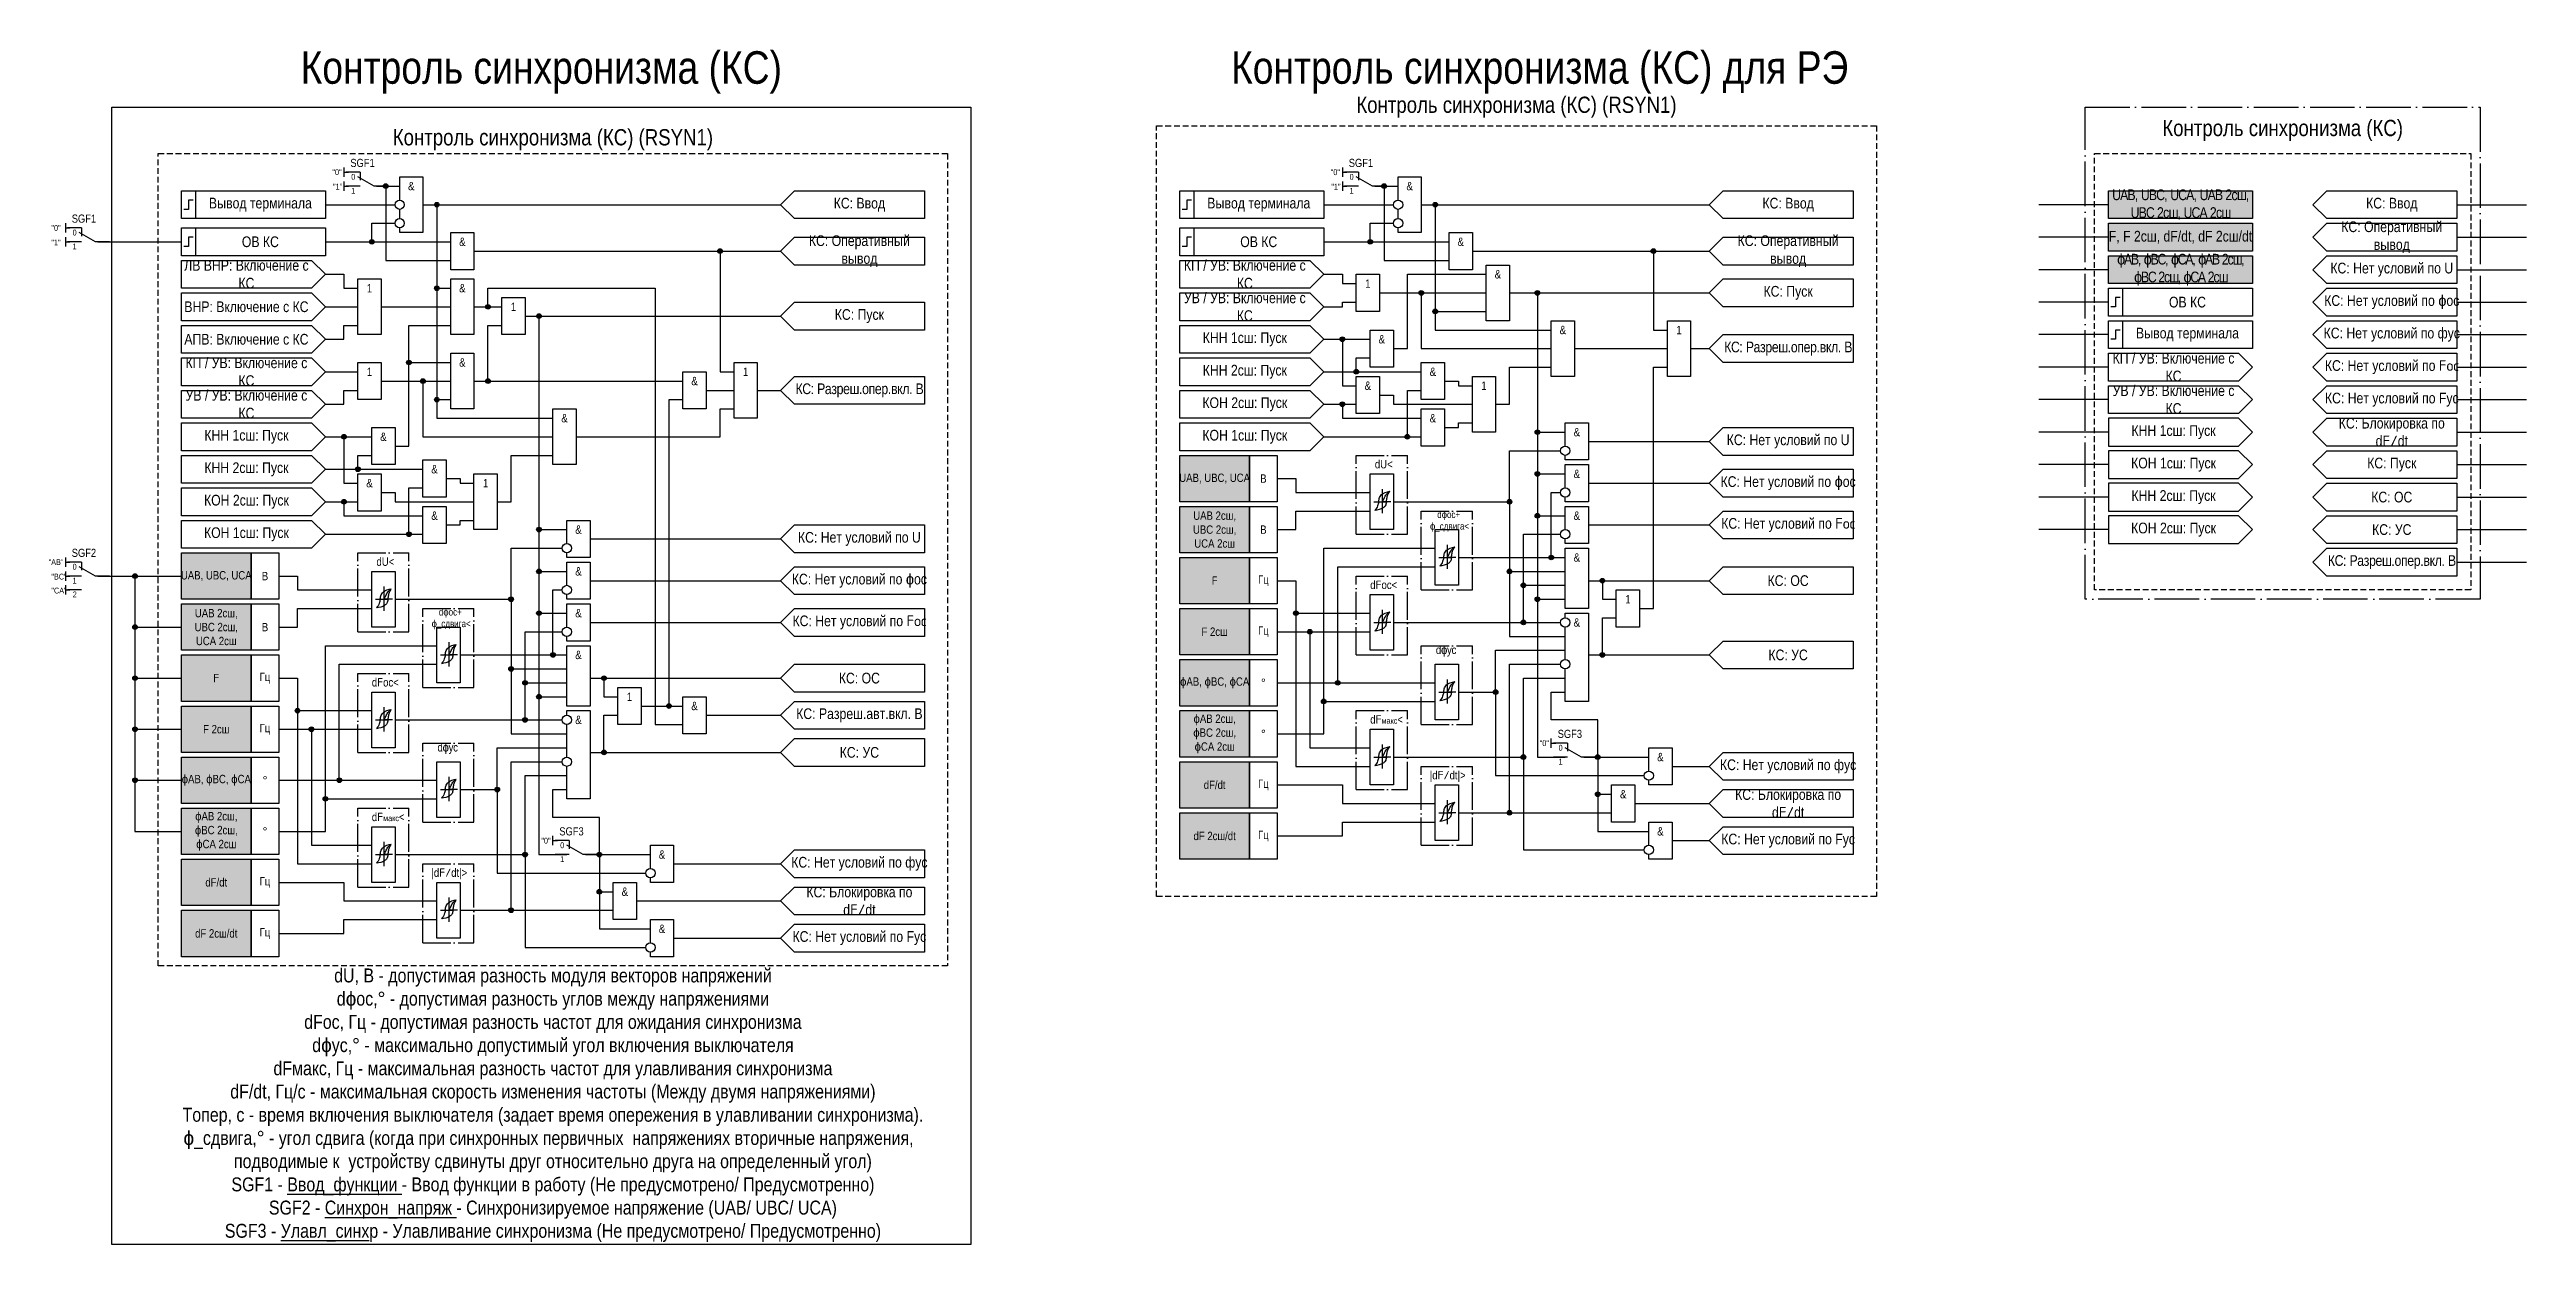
# Model space of a CAD drawing. Header units: millimetres. Extents: x -13 to 520, y 0 to 257.
import ezdxf
from ezdxf.enums import TextEntityAlignment as Align

# ---------------------------------------------------------------- set-up
doc = ezdxf.new("R2010")
doc.units = ezdxf.units.MM
doc.linetypes.add('ACAD_ISO04W100', pattern=[30, 24, -3, 0, -3])
doc.linetypes.add('штриховая2', pattern=[0.375, 0.25, -0.125])
doc.layers.add('TEXT', color=7, linetype='Continuous', lineweight=25)
doc.layers.add('Основная', color=7, linetype='Continuous')
doc.styles.add('1.8_Gost_RD', font='ARIALN.TTF', dxfattribs={"height": 1.8})
doc.styles.add('2.5_Gost_RD', font='ARIALN.TTF', dxfattribs={"height": 2.5})
doc.styles.add('3.5_Gost_RD', font='ARIALN.TTF', dxfattribs={"height": 3.5})
doc.styles.add('Вывод', font='ARIALN.TTF', dxfattribs={"height": 2.5})
doc.styles.add('Компонент', font='ARIALN.TTF', dxfattribs={"height": 3.5})

msp = doc.modelspace()

# ---------------------------------------------------------------- texts
at = {"ltscale": 100, "attachment_point": 5}
for s, insert, char_height, width, style in [('{\\C3;Контроль синхронизма (КС)}', (92.5, 252.5), 7, 185, '3.5_Gost_RD'), ('{\\C3;Контроль синхронизма (КС) для РЭ}', (307.5, 252.5), 7, 185, '3.5_Gost_RD'), ('&', (64.5, 228), 1.8, 5, '2.5_Gost_RD'), ('&', (279.5, 228), 1.8, 5, '2.5_Gost_RD'), ('&', (75.5, 216), 1.8, 5, '2.5_Gost_RD'), ('&', (290.5, 216), 1.8, 5, '2.5_Gost_RD'), ('&', (298.5, 209), 1.8, 5, '2.5_Gost_RD'), ('1', (55.5, 206), 1.8, 5, '2.5_Gost_RD'), ('&', (75.5, 206), 1.8, 5, '2.5_Gost_RD'), ('1', (86.5, 202), 1.8, 5, '2.5_Gost_RD'), ('1', (270.5, 207), 1.8, 5, '2.5_Gost_RD'), ('&', (312.5, 197), 1.8, 5, '2.5_Gost_RD'), ('1', (337.5, 197), 1.8, 5, '2.5_Gost_RD'), ('&', (273.5, 195), 1.8, 5, '2.5_Gost_RD'), ('1', (55.5, 188), 1.8, 5, '2.5_Gost_RD'), ('&', (75.5, 190), 1.8, 5, '2.5_Gost_RD'), ('&', (125.5, 186), 1.8, 5, '2.5_Gost_RD'), ('1', (136.5, 188), 1.8, 5, '2.5_Gost_RD'), ('&', (284.5, 188), 1.8, 5, '2.5_Gost_RD'), ('&', (270.5, 185), 1.8, 5, '2.5_Gost_RD'), ('1', (295.5, 185), 1.8, 5, '2.5_Gost_RD'), ('&', (97.5, 178), 1.8, 5, '2.5_Gost_RD'), ('&', (284.5, 178), 1.8, 5, '2.5_Gost_RD'), ('&', (58.5, 174), 1.8, 5, '2.5_Gost_RD'), ('&', (315.5, 175), 1.8, 5, '2.5_Gost_RD'), ('&', (69.5, 167), 1.8, 5, '2.5_Gost_RD'), ('UAB, UBC, UCA', (237.5, 165), 1.8, 15, '1.8_Gost_RD'), ('В', (248, 165), 1.8, 6, '1.8_Gost_RD'), ('&', (315.5, 166), 1.8, 5, '2.5_Gost_RD'), ('&', (55.5, 164), 1.8, 5, '2.5_Gost_RD'), ('1', (80.5, 164), 1.8, 5, '2.5_Gost_RD'), ('&', (69.5, 157), 1.8, 5, '2.5_Gost_RD'), ('&', (100.5, 154), 1.8, 5, '2.5_Gost_RD'), ('UAB 2сш, \\PUBC 2сш, \\PUCA 2сш', (237.5, 154), 1.8, 15, '1.8_Gost_RD'), ('В', (248, 154), 1.8, 6, '1.8_Gost_RD'), ('&', (315.5, 157), 1.8, 5, '2.5_Gost_RD'), ('UAB, UBC, UCA', (22.5, 144), 1.8, 15, '1.8_Gost_RD'), ('В', (33, 144), 1.8, 6, '1.8_Gost_RD'), ('&', (100.5, 145), 1.8, 5, '2.5_Gost_RD'), ('Гц', (248, 143), 1.8, 6, '1.8_Gost_RD'), ('&', (315.5, 148), 1.8, 5, '2.5_Gost_RD'), ('{\\fISOCPEUR|b0|i0|c204|p34;F}', (237.5, 143), 1.8, 15, '1.8_Gost_RD'), ('1', (326.5, 139), 1.8, 5, '2.5_Gost_RD'), ('UAB 2сш, \\PUBC 2сш, \\PUCA 2сш', (22.5, 133), 1.8, 15, '1.8_Gost_RD'), ('В', (33, 133), 1.8, 6, '1.8_Gost_RD'), ('&', (100.5, 136), 1.8, 5, '2.5_Gost_RD'), ('&', (315.5, 134), 1.8, 5, '2.5_Gost_RD'), ('F 2сш', (237.5, 132), 1.8, 15, '1.8_Gost_RD'), ('Гц', (248, 132), 1.8, 6, '1.8_Gost_RD'), ('{\\fISOCPEUR|b0|i0|c204|p34;F}', (22.5, 122), 1.8, 15, '1.8_Gost_RD'), ('Гц', (33, 122), 1.8, 6, '1.8_Gost_RD'), ('&', (100.5, 127), 1.8, 5, '2.5_Gost_RD'), ('1', (111.5, 118), 1.8, 5, '2.5_Gost_RD'), ('{\\fISOCPEUR|b0|i0|c204|p34;ɸ}AB, {\\fISOCPEUR|b0|i0|c204|p34;ɸ}BC, {\\fISOCPEUR|b0|i0|c204|p34;ɸ}CA', (237.5, 121), 1.8, 15, '1.8_Gost_RD'), ('%%D', (248, 121), 1.8, 6, '1.8_Gost_RD'), ('Гц', (33, 111), 1.8, 6, '1.8_Gost_RD'), ('&', (100.5, 113), 1.8, 5, '2.5_Gost_RD'), ('&', (125.5, 116), 1.8, 5, '2.5_Gost_RD'), ('{\\fISOCPEUR|b0|i0|c204|p34;ɸ}AB 2сш, \\P{\\fISOCPEUR|b0|i0|c204|p34;ɸ}BC 2сш, \\P{\\fISOCPEUR|b0|i0|c204|p34;ɸ}CA 2сш', (237.5, 110), 1.8, 15, '1.8_Gost_RD'), ('F 2сш', (22.5, 111), 1.8, 15, '1.8_Gost_RD'), ('%%D', (248, 110), 1.8, 6, '1.8_Gost_RD'), ('&', (333.5, 105), 1.8, 5, '2.5_Gost_RD'), ('{\\fISOCPEUR|b0|i0|c204|p34;ɸ}AB, {\\fISOCPEUR|b0|i0|c204|p34;ɸ}BC, {\\fISOCPEUR|b0|i0|c204|p34;ɸ}CA', (22.5, 100), 1.8, 15, '1.8_Gost_RD'), ('%%D', (33, 100), 1.8, 6, '1.8_Gost_RD'), ('dF/dt', (237.5, 99), 1.8, 15, '1.8_Gost_RD'), ('Гц', (248, 99), 1.8, 6, '1.8_Gost_RD'), ('&', (325.5, 97), 1.8, 5, '2.5_Gost_RD'), ('{\\fISOCPEUR|b0|i0|c204|p34;ɸ}AB 2сш, \\P{\\fISOCPEUR|b0|i0|c204|p34;ɸ}BC 2сш, \\P{\\fISOCPEUR|b0|i0|c204|p34;ɸ}CA 2сш', (22.5, 89), 1.8, 15, '1.8_Gost_RD'), ('%%D', (33, 89), 1.8, 6, '1.8_Gost_RD'), ('dF 2сш/dt', (237.5, 88), 1.8, 15, '1.8_Gost_RD'), ('Гц', (248, 88), 1.8, 6, '1.8_Gost_RD'), ('&', (333.5, 89), 1.8, 5, '2.5_Gost_RD'), ('&', (118.5, 84), 1.8, 5, '2.5_Gost_RD'), ('dF/dt', (22.5, 78), 1.8, 15, '1.8_Gost_RD'), ('Гц', (33, 78), 1.8, 6, '1.8_Gost_RD'), ('&', (110.5, 76), 1.8, 5, '2.5_Gost_RD'), ('dF 2сш/dt', (22.5, 67), 1.8, 15, '1.8_Gost_RD'), ('Гц', (33, 67), 1.8, 6, '1.8_Gost_RD'), ('&', (118.5, 68), 1.8, 5, '2.5_Gost_RD')]:
    msp.add_mtext(s, dxfattribs=dict(at, insert=insert, char_height=char_height, width=width, style=style))
at = {"color": 30, "ltscale": 100, "attachment_point": 5, "style": '3.5_Gost_RD'}
for s, insert, char_height, width in [('Контроль синхронизма (КС) (RSYN1)', (302.5, 245), 3.5, 155), ('Контроль синхронизма (КС) (RSYN1)', (95, 238), 3.5, 170), ('Контроль синхронизма (КС)', (467.5, 240), 3.5, 85), ('dU, В - допустимая разность модуля векторов напряжений \\Pd{\\fArial|b0|i0|c204|p34;ɸ}ос,° - допустимая разность углов между напряжениями\\PdFос, Гц - допустимая разность частот для ожидания синхронизма\\Pd{\\fArial|b0|i0|c204|p34;ɸ}ус,° - максимально допустимый угол включения выключателя\\PdFмакс, Гц - максимальная разность частот для улавливания синхронизма\\PdF/dt, Гц/с - максимальная скорость изменения частоты {\\C3;(Между двумя напряжениями) }\\PTопер, с - время включения выключателя (задает время опережения в улавливании синхронизма).\\P{\\fArial|b0|i0|c204|p34;ɸ}_сдвига,° - угол сдвига (когда при синхронных первичных ^Iнапряжениях вторичные напряжения, ^I^Iподводимые к ^Iустройству сдвинуты друг относительно друга на определенный угол) \\PSGF1 - {\\LВвод_функции} - Ввод функции в работу (Не предусмотрено/ Предусмотренно)\\PSGF2 - {\\LСинхрон_напряж} - Синхронизируемое напряжение (UAB/ UBC/ UCA)\\PSGF3 - {\\LУлавл_синх}р - Улавливание синхронизма (Не предусмотрено/ Предусмотренно)', (95, 30), 3, 170)]:
    msp.add_mtext(s, dxfattribs=dict(at, insert=insert, char_height=char_height, width=width))
at = {"ltscale": 100, "attachment_point": 1}
for s, width, heights, insert, char_height, style in [('"1"', 2, [0], (47.63, 228.5), 1.25, '3.5_Gost_RD'), ('"1"', 2, [0], (262.63, 228.5), 1.25, '3.5_Gost_RD'), ('dU<', 4, [0], (272, 169), 1.8, '1.8_Gost_RD'), ('\\A1;\\pi-0.56054;d{\\fISOCPEUR|b0|i0|c204|p34;ɸ}ос+\\P\\pi-2.13114;{\\fArial|b0|i0|c204|p34;ɸ}_сдвига<', 4, [0], (286, 158), 1.5, '1.8_Gost_RD'), ('d{\\fISOCPEUR|b0|i0|c204|p34;F}ос<', 4, [0], (271, 143), 1.8, '1.8_Gost_RD'), ('\\A1;\\pi-0.35895;{\\T0.95;d\\fISOCPEUR|b0|i0|c204|p34;ɸ\\fArial Narrow|b0|i0|c204|p34;ус\\H1.25x; }', 4, [4], (285.5, 129), 1.8, '1.8_Gost_RD'), ('\\A1;\\pi-0.35895;{\\T0.95;d\\fISOCPEUR|b0|i0|c204|p34;ɸ\\fArial Narrow|b0|i0|c204|p34;ус\\H1.25x; }', 4, [4], (70.5, 108), 1.8, '1.8_Gost_RD')]:
    msp.add_mtext_dynamic_manual_height_columns(s, width=width, gutter_width=17.5, heights=heights, dxfattribs=dict(at, insert=insert, char_height=char_height, style=style))
at = {"color": 6, "ltscale": 100, "char_height": 1.25, "attachment_point": 1, "style": '3.5_Gost_RD'}
for s, insert in [('"1"', (-13, 216.5)), ('"BC"', (-13, 144.5)), ('"CA"', (-13, 141.5)), ('2', (-8.41, 140.66))]:
    msp.add_mtext_dynamic_manual_height_columns(s, width=2, gutter_width=17.5, heights=[0], dxfattribs=dict(at, insert=insert))
at = {"color": 7, "ltscale": 100, "attachment_point": 1, "style": '1.8_Gost_RD'}
for s, width, insert, char_height in [('dU<', 4, (57, 148), 1.8), ('\\A1;\\pi-0.56054;d{\\fISOCPEUR|b0|i0|c204|p34;ɸ}ос+\\P\\pi-2.13114;{\\fArial|b0|i0|c204|p34;\\C256;ɸ\\fArial Narrow|b0|i0|c204|p34;_сдвига}<', 4, (71, 137), 1.5), ('d{\\fISOCPEUR|b0|i0|c204|p34;F}ос<', 4, (56, 122), 1.8), ('d{\\fISOCPEUR|b0|i0|c204|p34;F\\fArial Narrow|b0|i0|c204|p34;\\H0.69444x;макс}<', 4, (271, 114), 1.8), ('\\pi1.8224;|d{\\fISOCPEUR|b0|i0|c204|p34;F/}dt|>', 11, (282, 102), 1.8), ('d{\\fISOCPEUR|b0|i0|c204|p34;F\\fArial Narrow|b0|i0|c204|p34;\\H0.69444x;макс}<', 4, (56, 93), 1.8), ('\\pi1.8224;|d{\\fISOCPEUR|b0|i0|c204|p34;F/}dt|>', 11, (67, 81), 1.8)]:
    msp.add_mtext_dynamic_manual_height_columns(s, width=width, gutter_width=17.5, heights=[0], dxfattribs=dict(at, insert=insert, char_height=char_height))
at = {"layer": 'TEXT', "color": 0, "ltscale": 100, "char_height": 2.3, "attachment_point": 5, "style": '2.5_Gost_RD'}
for s, insert, width in [('{\\C256;Вывод терминала}', (32, 224), 28), ('{\\C256;Вывод терминала}', (247, 224), 28), ('{\\T0.9;\\C256;UAB, UBC, UCA, UAB 2сш, UBC 2сш, UCA 2сш}', (445.5, 224), 31), ('{\\C256;ОВ КС}', (32, 216), 28), ('{\\C256;ОВ КС}', (247, 216), 28), ('{\\C256;F, F 2сш, dF/dt, dF 2сш/dt}', (445.5, 217), 31), ('{\\fISOCPEUR|b0|i0|c204|p34;\\T0.85;\\C256;ɸ\\fArial Narrow|b0|i0|c204|p34;AB, \\fISOCPEUR|b0|i0|c204|p34;ɸ\\fArial Narrow|b0|i0|c204|p34;BC, \\fISOCPEUR|b0|i0|c204|p34;ɸ\\fArial Narrow|b0|i0|c204|p34;CA, \\fISOCPEUR|b0|i0|c204|p34;ɸ\\fArial Narrow|b0|i0|c204|p34;AB 2сш, \\fISOCPEUR|b0|i0|c204|p34;ɸ\\fArial Narrow|b0|i0|c204|p34;BC 2сш, \\fISOCPEUR|b0|i0|c204|p34;ɸ\\fArial Narrow|b0|i0|c204|p34;CA 2сш}', (445.5, 210), 31), ('{\\C256;ОВ КС}', (447, 203), 28), ('{\\C256;Вывод терминала}', (447, 196), 28)]:
    msp.add_mtext(s, dxfattribs=dict(at, insert=insert, width=width))
at = {"layer": 'TEXT', "ltscale": 100, "char_height": 2.3, "width": 28, "attachment_point": 5, "style": '2.5_Gost_RD'}
for s, insert in [('КС: Ввод', (161, 224)), ('КС: Ввод', (361, 224)), ('КС: Ввод', (491, 224)), ('КС: Оперативный вывод', (491, 217)), ('КС: Оперативный вывод', (161, 214)), ('КС: Оперативный вывод', (361, 214)), ('КП / УВ: Включение с КС', (244, 209)), ('КС: Нет условий по U', (491, 210)), ('УВ / УВ: Включение с КС', (244, 202)), ('КС: Пуск', (361, 205)), ('КС: Нет условий по {\\fISOCPEUR|b0|i0|c204|p34;\\C7;ɸ\\fArial Narrow|b0|i0|c204|p34;ос}', (491, 203)), ('КС: Пуск', (161, 200)), ('КС: Нет условий по {\\C7;фус}', (491, 196)), ('КНН 1сш: Пуск', (244, 195)), ('{\\T0.95;КС: Разреш.опер.вкл. В}', (361, 193)), ('КП / УВ: Включение с КС', (29, 188)), ('КНН 2сш: Пуск', (244, 188)), ('КС: Нет условий по {\\fISOCPEUR|b0|i0|c204|p34;Fос}', (491, 189)), ('УВ / УВ: Включение с КС', (29, 181)), ('{\\T0.95;КС: Разреш.опер.вкл. В}', (161, 184)), ('КОН 2сш: Пуск', (244, 181)), ('КС: Нет условий по Fус', (491, 182)), ('КНН 1сш: Пуск', (444, 175)), ('КС: Блокировка по d{\\fISOCPEUR|b0|i0|c204|p34;F/}dt', (491, 175)), ('КНН 1сш: Пуск', (29, 174)), ('КОН 1сш: Пуск', (244, 174)), ('КС: Нет условий по U', (361, 173)), ('КНН 2сш: Пуск', (29, 167)), ('КС: Нет условий по {\\fISOCPEUR|b0|i0|c204|p34;\\C7;ɸ\\fArial Narrow|b0|i0|c204|p34;ос}', (361, 164)), ('КОН 1сш: Пуск', (444, 168)), ('КС: Пуск', (491, 168)), ('КОН 2сш: Пуск', (29, 160)), ('КНН 2сш: Пуск', (444, 161)), ('КС: ОС', (491, 161)), ('КС: Нет условий по {\\fISOCPEUR|b0|i0|c204|p34;Fос}', (361, 155)), ('КОН 2сш: Пуск', (444, 154)), ('КС: УС', (491, 154)), ('КОН 1сш: Пуск', (29, 153)), ('КС: Нет условий по U', (161, 152)), ('КС: Нет условий по {\\fISOCPEUR|b0|i0|c204|p34;\\C7;ɸ\\fArial Narrow|b0|i0|c204|p34;ос}', (161, 143)), ('КС: ОС', (361, 143)), ('{\\T0.95;КС: Разреш.опер.вкл. В}', (491, 147)), ('КС: Нет условий по {\\fISOCPEUR|b0|i0|c204|p34;Fос}', (161, 134)), ('КС: УС', (361, 127)), ('КС: ОС', (161, 122)), ('КС: УС', (161, 106)), ('КС: Нет условий по {\\C7;фус}', (361, 103)), ('КС: Блокировка по d{\\fISOCPEUR|b0|i0|c204|p34;F/}dt', (361, 95)), ('КС: Нет условий по Fус', (361, 87)), ('КС: Нет условий по {\\C7;фус}', (161, 82)), ('КС: Блокировка по d{\\fISOCPEUR|b0|i0|c204|p34;F/}dt', (161, 74)), ('КС: Нет условий по Fус', (161, 66))]:
    msp.add_mtext(s, dxfattribs=dict(at, insert=insert))
at = {"layer": 'TEXT', "color": 1, "ltscale": 100, "char_height": 2.3, "width": 28, "attachment_point": 5, "style": '2.5_Gost_RD'}
for s, insert in [('ЛВ ВНР: Включение с КС', (29, 209)), ('ВНР: Включение с КС', (29, 202)), ('АПВ: Включение с КС', (29, 195)), ('КС: Разреш.авт.вкл. В', (161, 114))]:
    msp.add_mtext(s, dxfattribs=dict(at, insert=insert))
at = {"layer": 'TEXT', "color": 3, "ltscale": 100, "char_height": 2.3, "width": 28, "attachment_point": 5, "style": '2.5_Gost_RD'}
for s, insert in [('КП / УВ: Включение с КС', (444, 189)), ('УВ / УВ: Включение с КС', (444, 182))]:
    msp.add_mtext(s, dxfattribs=dict(at, insert=insert))

# ---------------------------------------------------------------- blocks, each defined once
blk = doc.blocks.new('*U1052')
at = {"layer": 'Основная', "linetype": 'ACAD_ISO04W100', "ltscale": 0.25}
for p, q in [((0, 0), (11, 0)), ((0, -17), (0, 0)), ((11, -17), (11, 0)), ((0, -17), (11, -17))]:
    blk.add_line(p, q, dxfattribs=at)
at = {"layer": 'Основная', "style": 'Компонент'}
blk.add_attdef('ОУ', text='', height=3.5, dxfattribs=at).set_placement((11, 0), align=Align.MIDDLE_CENTER)
blk = doc.blocks.new('*U1053')
at = {"layer": 'Основная', "linetype": 'ACAD_ISO04W100', "ltscale": 0.25}
for p, q in [((0, 0), (11, 0)), ((0, -17), (0, 0)), ((11, -17), (11, 0)), ((0, -17), (11, -17))]:
    blk.add_line(p, q, dxfattribs=at)
at = {"layer": 'Основная', "style": 'Компонент'}
blk.add_attdef('ОУ', text='', height=3.5, dxfattribs=at).set_placement((11, 0), align=Align.MIDDLE_CENTER)
blk = doc.blocks.new('Точка')
at = {"ltscale": 100}
h = blk.add_hatch(color=256, dxfattribs=at)
h.dxf.hatch_style = 1
edge = h.paths.add_edge_path()
edge.add_arc((0, 0), 0.5, 0, 360)
blk.add_circle((0, 0), 0.5, dxfattribs=at)
blk = doc.blocks.new('*U958')
at = {"layer": 'Основная', "color": 0}
blk.add_line((0, 0), (7, 4), dxfattribs=at)
at = {"layer": 'Основная', "ltscale": 0.35}
blk.add_line((6, 6), (6, 2.5), dxfattribs=at)
blk = doc.blocks.new('*U1051')
at = {"layer": 'Основная', "color": 0}
for p, q in [((-3, 6), (-9, 6)), ((-3, 0), (-9, 0)), ((9, 0), (3, 0))]:
    blk.add_line(p, q, dxfattribs=at)
at = {"layer": 'Основная', "ltscale": 0.25, "xscale": -1}
blk.add_blockref('*U958', (3, 0), dxfattribs=at)
at = {"layer": 'Основная'}
for tag, height, style, p in [('ОУ', 3.5, 'Компонент', (-2, 10)), ('В1', 2.5, 'Вывод', (-13, 6)), ('В2', 2.5, 'Вывод', (-6, 4)), ('В3', 2.5, 'Вывод', (-6, -2))]:
    blk.add_attdef(tag, text='', height=height, dxfattribs=dict(at, style=style)).set_placement(p, align=Align.MIDDLE_CENTER)
blk = doc.blocks.new('*U985')
at = {"layer": 'Основная', "color": 0}
for p, q in [((-3, 6), (-9, 6)), ((-3, 0), (-9, 0)), ((9, 0), (3, 0))]:
    blk.add_line(p, q, dxfattribs=at)
at = {"layer": 'Основная', "ltscale": 0.25, "xscale": -1}
blk.add_blockref('*U958', (3, 0), dxfattribs=at)
at = {"layer": 'Основная'}
for tag, height, style, p in [('ОУ', 3.5, 'Компонент', (-2, 10)), ('В1', 2.5, 'Вывод', (-14, 6)), ('В2', 2.5, 'Вывод', (-6, 4)), ('В3', 2.5, 'Вывод', (-6, -2))]:
    blk.add_attdef(tag, text='', height=height, dxfattribs=dict(at, style=style)).set_placement(p, align=Align.MIDDLE_CENTER)

# ---------------------------------------------------------------- hatches: boundary and pattern name
at = {"ltscale": 100, "true_color": 0xf7941d}
h = msp.add_hatch(color=30, dxfattribs=at)
h.dxf.hatch_style = 1
h.paths.add_polyline_path([(430, 227), (461, 227), (461, 221), (430, 221)])
h = msp.add_hatch(color=30, dxfattribs=at)
h.dxf.hatch_style = 1
h.paths.add_polyline_path([(430, 220), (461, 220), (461, 214), (430, 214)])
h = msp.add_hatch(color=30, dxfattribs=at)
h.dxf.hatch_style = 1
h.paths.add_polyline_path([(430, 213), (461, 213), (461, 207), (430, 207)])
h = msp.add_hatch(color=30, dxfattribs=at)
h.dxf.hatch_style = 1
h.paths.add_polyline_path([(230, 170), (245, 170), (245, 160), (230, 160)])
h = msp.add_hatch(color=30, dxfattribs=at)
h.dxf.hatch_style = 1
h.paths.add_polyline_path([(230, 159), (245, 159), (245, 149), (230, 149)])
h = msp.add_hatch(color=30, dxfattribs=at)
h.dxf.hatch_style = 1
h.paths.add_polyline_path([(15, 149), (30, 149), (30, 139), (15, 139)])
h = msp.add_hatch(color=30, dxfattribs=at)
h.dxf.hatch_style = 1
h.paths.add_polyline_path([(230, 148), (245, 148), (245, 138), (230, 138)])
h = msp.add_hatch(color=30, dxfattribs=at)
h.dxf.hatch_style = 1
h.paths.add_polyline_path([(15, 138), (30, 138), (30, 128), (15, 128)])
h = msp.add_hatch(color=30, dxfattribs=at)
h.dxf.hatch_style = 1
h.paths.add_polyline_path([(230, 137), (245, 137), (245, 127), (230, 127)])
h = msp.add_hatch(color=30, dxfattribs=at)
h.dxf.hatch_style = 1
h.paths.add_polyline_path([(15, 127), (30, 127), (30, 117), (15, 117)])
h = msp.add_hatch(color=30, dxfattribs=at)
h.dxf.hatch_style = 1
h.paths.add_polyline_path([(230, 126), (245, 126), (245, 116), (230, 116)])
h = msp.add_hatch(color=30, dxfattribs=at)
h.dxf.hatch_style = 1
h.paths.add_polyline_path([(15, 116), (30, 116), (30, 106), (15, 106)])
h = msp.add_hatch(color=30, dxfattribs=at)
h.dxf.hatch_style = 1
h.paths.add_polyline_path([(230, 115), (245, 115), (245, 105), (230, 105)])
h = msp.add_hatch(color=30, dxfattribs=at)
h.dxf.hatch_style = 1
h.paths.add_polyline_path([(15, 105), (30, 105), (30, 95), (15, 95)])
h = msp.add_hatch(color=30, dxfattribs=at)
h.dxf.hatch_style = 1
h.paths.add_polyline_path([(230, 104), (245, 104), (245, 94), (230, 94)])
h = msp.add_hatch(color=30, dxfattribs=at)
h.dxf.hatch_style = 1
h.paths.add_polyline_path([(15, 94), (30, 94), (30, 84), (15, 84)])
h = msp.add_hatch(color=30, dxfattribs=at)
h.dxf.hatch_style = 1
h.paths.add_polyline_path([(230, 93), (245, 93), (245, 83), (230, 83)])
h = msp.add_hatch(color=30, dxfattribs=at)
h.dxf.hatch_style = 1
h.paths.add_polyline_path([(15, 83), (30, 83), (30, 73), (15, 73)])
h = msp.add_hatch(color=30, dxfattribs=at)
h.dxf.hatch_style = 1
h.paths.add_polyline_path([(15, 72), (30, 72), (30, 62), (15, 62)])

# ---------------------------------------------------------------- linework, layer by layer
at = {"ltscale": 100}
for p, q in [((50, 232), (50, 230)), ((50, 231), (51, 231)), ((265, 232), (265, 230)), ((265, 231), (266, 231)), ((50, 229), (50, 227)), ((50, 228), (51, 228)), ((265, 229), (265, 227)), ((265, 228), (266, 228)), ((477, 227), (505, 227)), ((430, 224), (415, 224)), ((505, 224), (520, 224)), ((430, 217), (415, 217)), ((505, 217), (520, 217)), ((430, 210), (415, 210)), ((505, 210), (520, 210)), ((430, 203), (415, 203)), ((505, 203), (520, 203)), ((430, 196), (415, 196)), ((505, 196), (520, 196)), ((430, 189), (415, 189)), ((505, 189), (520, 189)), ((430, 182), (415, 182)), ((505, 182), (520, 182)), ((430, 175), (415, 175)), ((505, 175), (520, 175)), ((430, 168), (415, 168)), ((505, 168), (520, 168)), ((430, 161), (415, 161)), ((505, 161), (520, 161)), ((271.79, 160), (273.6, 160)), ((272.81, 160), (274.49, 160)), ((275.42, 160), (273.6, 160)), ((430, 154), (415, 154)), ((505, 154), (520, 154)), ((285.79, 148), (287.6, 148)), ((286.81, 148), (288.49, 148)), ((289.42, 148), (287.6, 148)), ((505, 147), (520, 147)), ((505, 144), (477, 144)), ((271.79, 134), (273.6, 134)), ((272.81, 134), (274.49, 134)), ((275.42, 134), (273.6, 134)), ((285.79, 119), (287.6, 119)), ((286.81, 119), (288.49, 119)), ((289.42, 119), (287.6, 119)), ((310, 107), (310, 109)), ((310, 108), (311, 108)), ((95, 86), (95, 88)), ((95, 87), (96, 87))]:
    msp.add_line(p, q, dxfattribs=at)
at = {"color": 6, "ltscale": 100}
for p, q in [((-10, 220), (-10, 218)), ((-10, 219), (-9, 219)), ((-10, 217), (-10, 215)), ((-10, 216), (-9, 216)), ((-10, 148), (-10, 146)), ((-10, 147), (-9, 147)), ((-10, 145), (-10, 143)), ((-10, 144), (-9, 144)), ((-10, 142), (-10, 140)), ((-10, 141), (-9, 141)), ((-6.5, 141), (-9.5, 141))]:
    msp.add_line(p, q, dxfattribs=at)
for p, q in [((273.6, 162.72), (273.6, 157.52)), ((287.6, 150.72), (287.6, 145.52)), ((58.6, 141.72), (58.6, 136.52)), ((273.6, 136.72), (273.6, 131.52)), ((72.6, 129.72), (72.6, 124.52)), ((287.6, 121.72), (287.6, 116.52)), ((58.6, 115.72), (58.6, 110.52)), ((273.6, 107.72), (273.6, 102.52)), ((72.6, 100.72), (72.6, 95.52)), ((287.6, 95.72), (287.6, 90.52)), ((58.6, 86.72), (58.6, 81.52)), ((72.6, 74.72), (72.6, 69.52))]:
    msp.add_line(p, q)
at = {"color": 7, "ltscale": 100}
for p, q in [((56.79, 139), (58.6, 139)), ((57.81, 139), (59.49, 139)), ((60.42, 139), (58.6, 139)), ((70.79, 127), (72.6, 127)), ((71.81, 127), (73.49, 127)), ((74.42, 127), (72.6, 127)), ((56.79, 113), (58.6, 113)), ((57.81, 113), (59.49, 113)), ((60.42, 113), (58.6, 113)), ((271.79, 105), (273.6, 105)), ((272.81, 105), (274.49, 105)), ((275.42, 105), (273.6, 105)), ((70.79, 98), (72.6, 98)), ((71.81, 98), (73.49, 98)), ((74.42, 98), (72.6, 98)), ((285.79, 93), (287.6, 93)), ((286.81, 93), (288.49, 93)), ((289.42, 93), (287.6, 93)), ((56.79, 84), (58.6, 84)), ((57.81, 84), (59.49, 84)), ((60.42, 84), (58.6, 84)), ((70.79, 72), (72.6, 72)), ((71.81, 72), (73.49, 72)), ((74.42, 72), (72.6, 72))]:
    msp.add_line(p, q, dxfattribs=at)
at = {"color": 3, "ltscale": 100}
for points in [[(0, 245), (185, 245), (185, 0), (0, 0)], [(430, 185), (458, 185), (461, 182), (458, 179), (430, 179)]]:
    msp.add_lwpolyline(points, close=True, dxfattribs=at)
at = {"linetype": 'штриховая2', "ltscale": 5}
for points in [[(225, 241), (380, 241), (380, 75), (225, 75)], [(10, 235), (180, 235), (180, 60), (10, 60)], [(427, 235), (508, 235), (508, 141), (427, 141)]]:
    msp.add_lwpolyline(points, close=True, dxfattribs=at)
at = {"color": 251, "linetype": 'ACAD_ISO04W100', "lineweight": 30, "ltscale": 0.4, "true_color": 0x58595b}
msp.add_lwpolyline([(425, 245), (510, 245), (510, 139), (425, 139)], close=True, dxfattribs=at)
at = {"ltscale": 100}
for points in [[(62, 225), (62, 230), (67, 230), (67, 218), (62, 218), (62, 219)], [(277, 225), (277, 230), (282, 230), (282, 218), (277, 218), (277, 219)], [(57, 228), (62, 228)], [(57, 228), (59, 228), (59, 212), (73, 212)], [(144, 224), (147, 227), (175, 227), (175, 221), (147, 221), (144, 224)], [(272, 228), (277, 228)], [(272, 228), (274, 228), (274, 212), (288, 212)], [(344, 224), (347, 227), (375, 227), (375, 221), (347, 221), (344, 224)], [(474, 224), (477, 227), (505, 227), (505, 221), (477, 221), (474, 224)], [(46, 224), (61, 224)], [(46, 216), (56, 216), (56, 220), (61, 220)], [(62, 221), (62, 223)], [(67, 224), (70, 224), (70, 182), (73, 182)], [(67, 224), (70, 224), (70, 178), (95, 178)], [(67, 224), (144, 224)], [(67, 224), (70, 224), (70, 206), (73, 206)], [(261, 224), (276, 224)], [(261, 216), (271, 216), (271, 220), (276, 220)], [(277, 221), (277, 223)], [(282, 224), (285, 224), (285, 201), (296, 201)], [(282, 224), (285, 224), (285, 197), (310, 197)], [(282, 224), (344, 224)], [(474, 217), (477, 220), (505, 220), (505, 214), (477, 214), (474, 217)], [(46, 216), (73, 216)], [(78, 214), (131, 214), (131, 188), (134, 188)], [(78, 214), (144, 214)], [(144, 214), (147, 217), (175, 217), (175, 211), (147, 211), (144, 214)], [(261, 216), (288, 216)], [(293, 214), (332, 214), (332, 197), (335, 197)], [(293, 214), (344, 214)], [(344, 214), (347, 217), (375, 217), (375, 211), (347, 211), (344, 214)], [(46, 209), (50, 209), (50, 206), (53, 206)], [(261, 209), (265, 209), (265, 207), (268, 207)], [(276, 193), (279, 193), (279, 209), (296, 209)], [(474, 210), (477, 213), (505, 213), (505, 207), (477, 207), (474, 210)], [(78, 202), (81, 202), (81, 206), (117, 206), (117, 112), (123, 112)], [(144, 200), (147, 203), (175, 203), (175, 197), (147, 197), (144, 200)], [(261, 202), (265, 202), (265, 203), (268, 203)], [(273, 205), (296, 205)], [(273, 205), (282, 205), (282, 193), (310, 193)], [(301, 205), (344, 205)], [(301, 205), (307, 205), (307, 175), (313, 175)], [(301, 205), (307, 205), (307, 166), (313, 166)], [(301, 205), (307, 205), (307, 157), (313, 157)], [(301, 205), (307, 205), (307, 105), (313, 105)], [(301, 205), (307, 205), (307, 139), (313, 139)], [(344, 205), (347, 208), (375, 208), (375, 202), (347, 202), (344, 205)], [(474, 203), (477, 206), (505, 206), (505, 200), (477, 200), (474, 203)], [(46, 202), (53, 202)], [(46, 195), (50, 195), (50, 198), (53, 198)], [(58, 202), (73, 202)], [(61, 172), (64, 172), (64, 198), (73, 198)], [(78, 202), (84, 202)], [(78, 186), (81, 186), (81, 198), (84, 198)], [(89, 200), (144, 200)], [(89, 200), (92, 200), (92, 154), (98, 154)], [(89, 200), (92, 200), (92, 145), (98, 145)], [(89, 200), (92, 200), (92, 136), (98, 136)], [(89, 200), (92, 200), (92, 84), (98, 84)], [(89, 200), (92, 200), (92, 118), (98, 118)], [(474, 196), (477, 199), (505, 199), (505, 193), (477, 193), (474, 196)], [(261, 195), (271, 195)], [(261, 195), (265, 195), (265, 185), (268, 185)], [(315, 193), (335, 193)], [(340, 193), (344, 193)], [(344, 193), (347, 196), (375, 196), (375, 190), (347, 190), (344, 193)], [(46, 188), (53, 188)], [(61, 172), (64, 172), (64, 190), (73, 190)], [(144, 184), (147, 187), (175, 187), (175, 181), (147, 181), (144, 184)], [(261, 188), (268, 188), (268, 191), (271, 191)], [(261, 188), (282, 188)], [(298, 181), (301, 181), (301, 189), (310, 189)], [(329, 137), (332, 137), (332, 189), (335, 189)], [(474, 189), (477, 192), (505, 192), (505, 186), (477, 186), (474, 189)], [(46, 181), (50, 181), (50, 184), (53, 184)], [(58, 186), (73, 186)], [(78, 186), (123, 186)], [(114, 116), (120, 116), (120, 182), (123, 182)], [(128, 184), (134, 184)], [(139, 184), (144, 184)], [(261, 174), (279, 174), (279, 184), (282, 184)], [(273, 183), (276, 183), (276, 181), (293, 181)], [(287, 186), (290, 186), (290, 185), (293, 185)], [(474, 182), (477, 185), (505, 185), (505, 179), (477, 179), (474, 182)], [(100, 174), (131, 174), (131, 180), (134, 180)], [(261, 181), (268, 181)], [(261, 181), (265, 181), (265, 178), (282, 178)], [(287, 176), (290, 176), (290, 177), (293, 177)], [(313, 172), (313, 177), (318, 177), (318, 169), (313, 169), (313, 170)], [(474, 175), (477, 178), (505, 178), (505, 172), (477, 172), (474, 175)], [(46, 174), (56, 174)], [(46, 174), (50, 174), (50, 164), (53, 164)], [(261, 174), (282, 174)], [(276, 160), (301, 160), (301, 171), (312, 171)], [(318, 173), (344, 173)], [(344, 173), (347, 176), (375, 176), (375, 170), (347, 170), (344, 173)], [(474, 168), (477, 171), (505, 171), (505, 165), (477, 165), (474, 168)], [(46, 167), (53, 167), (53, 170), (56, 170)], [(46, 167), (67, 167)], [(83, 160), (86, 160), (86, 170), (95, 170)], [(313, 163), (313, 168), (318, 168), (318, 160), (313, 160), (313, 161)], [(344, 164), (347, 167), (375, 167), (375, 161), (347, 161), (344, 164)], [(46, 153), (64, 153), (64, 163), (67, 163)], [(58, 162), (61, 162), (61, 160), (78, 160)], [(72, 165), (75, 165), (75, 164), (78, 164)], [(251, 165), (255, 165), (255, 162), (271, 162)], [(290, 148), (310, 148), (310, 162), (312, 162)], [(318, 164), (344, 164)], [(474, 161), (477, 164), (505, 164), (505, 158), (477, 158), (474, 161)], [(46, 160), (53, 160)], [(46, 160), (50, 160), (50, 157), (67, 157)], [(72, 155), (75, 155), (75, 156), (78, 156)], [(98, 151), (98, 156), (103, 156), (103, 148), (98, 148), (98, 149)], [(144, 152), (147, 155), (175, 155), (175, 149), (147, 149), (144, 152)], [(251, 154), (255, 154), (255, 158), (271, 158)], [(276, 160), (301, 160), (301, 145), (313, 145)], [(276, 160), (301, 160), (301, 131), (313, 131)], [(313, 154), (313, 159), (318, 159), (318, 151), (313, 151), (313, 152)], [(318, 155), (344, 155)], [(344, 155), (347, 158), (375, 158), (375, 152), (347, 152), (344, 155)], [(474, 154), (477, 157), (505, 157), (505, 151), (477, 151), (474, 154)], [(46, 153), (67, 153)], [(61, 139), (86, 139), (86, 150), (97, 150)], [(103, 152), (144, 152)], [(251, 110), (261, 110), (261, 150), (285, 150)], [(276, 134), (304, 134), (304, 153), (312, 153)], [(474, 147), (477, 150), (505, 150), (505, 144), (477, 144), (474, 147)], [(98, 142), (98, 147), (103, 147), (103, 139), (98, 139), (98, 140)], [(144, 143), (147, 146), (175, 146), (175, 140), (147, 140), (144, 143)], [(251, 121), (264, 121), (264, 146), (285, 146)], [(290, 148), (313, 148)], [(344, 143), (347, 146), (375, 146), (375, 140), (347, 140), (344, 143)], [(36, 144), (40, 144), (40, 141), (56, 141)], [(61, 139), (86, 139), (86, 124), (98, 124)], [(61, 139), (86, 139), (86, 110), (98, 110)], [(75, 127), (95, 127), (95, 141), (97, 141)], [(103, 143), (144, 143)], [(251, 143), (255, 143), (255, 136), (271, 136)], [(251, 143), (255, 143), (255, 103), (271, 103)], [(276, 134), (304, 134), (304, 142), (313, 142)], [(318, 143), (344, 143)], [(318, 143), (321, 143), (321, 139), (324, 139)], [(36, 133), (40, 133), (40, 137), (56, 137)], [(98, 133), (98, 138), (103, 138), (103, 130), (98, 130), (98, 131)], [(103, 134), (144, 134)], [(144, 134), (147, 137), (175, 137), (175, 131), (147, 131), (144, 134)], [(276, 134), (312, 134)], [(313, 135), (313, 136), (318, 136), (318, 117), (313, 117), (313, 124)], [(318, 127), (321, 127), (321, 135), (324, 135)], [(36, 89), (46, 89), (46, 129), (70, 129)], [(61, 113), (89, 113), (89, 132), (97, 132)], [(251, 132), (271, 132)], [(251, 132), (258, 132), (258, 107), (271, 107)], [(313, 126), (313, 133)], [(344, 127), (347, 130), (375, 130), (375, 124), (347, 124), (344, 127)], [(36, 100), (49, 100), (49, 125), (70, 125)], [(75, 127), (98, 127)], [(144, 122), (147, 125), (175, 125), (175, 119), (147, 119), (144, 122)], [(290, 119), (298, 119), (298, 128), (313, 128)], [(290, 93), (301, 93), (301, 125), (312, 125)], [(318, 127), (344, 127)], [(36, 122), (40, 122), (40, 115), (56, 115)], [(36, 122), (40, 122), (40, 82), (56, 82)], [(61, 113), (89, 113), (89, 121), (98, 121)], [(103, 122), (144, 122)], [(103, 122), (106, 122), (106, 118), (109, 118)], [(251, 121), (285, 121)], [(279, 105), (304, 105), (304, 122), (313, 122)], [(290, 119), (298, 119), (298, 101), (330, 101)], [(317, 105), (320, 105), (320, 113), (310, 113), (310, 119), (313, 119)], [(61, 113), (97, 113)], [(98, 114), (98, 115), (103, 115), (103, 96), (98, 96), (98, 103)], [(103, 106), (106, 106), (106, 114), (109, 114)], [(114, 116), (123, 116)], [(251, 110), (261, 110), (261, 117), (285, 117)], [(36, 111), (56, 111)], [(36, 111), (43, 111), (43, 86), (56, 86)], [(75, 98), (83, 98), (83, 107), (98, 107)], [(98, 105), (98, 112)], [(144, 106), (147, 109), (175, 109), (175, 103), (147, 103), (144, 106)], [(331, 102), (331, 107), (336, 107), (336, 99), (331, 99), (331, 100)], [(75, 72), (86, 72), (86, 104), (97, 104)], [(103, 106), (144, 106)], [(276, 105), (304, 105), (304, 85), (330, 85)], [(317, 105), (331, 105)], [(317, 105), (320, 105), (320, 97), (323, 97)], [(317, 105), (320, 105), (320, 89), (331, 89)], [(336, 103), (344, 103)], [(344, 103), (347, 106), (375, 106), (375, 100), (347, 100), (344, 103)], [(36, 100), (70, 100)], [(64, 84), (89, 84), (89, 101), (98, 101)], [(75, 98), (83, 98), (83, 80), (115, 80)], [(102, 84), (105, 84), (105, 92), (95, 92), (95, 98), (98, 98)], [(251, 99), (265, 99), (265, 95), (285, 95)], [(344, 95), (347, 98), (375, 98), (375, 92), (347, 92), (344, 95)], [(36, 89), (46, 89), (46, 96), (70, 96)], [(251, 88), (265, 88), (265, 91), (285, 91)], [(293, 93), (323, 93)], [(328, 95), (344, 95)], [(331, 86), (331, 91), (336, 91), (336, 83), (331, 83), (331, 84)], [(116, 81), (116, 86), (121, 86), (121, 78), (116, 78), (116, 79)], [(336, 87), (344, 87)], [(336, 87), (344, 87)], [(344, 87), (347, 90), (375, 90), (375, 84), (347, 84), (344, 87)], [(61, 84), (89, 84), (89, 64), (115, 64)], [(102, 84), (116, 84)], [(102, 84), (105, 84), (105, 76), (108, 76)], [(102, 84), (105, 84), (105, 68), (116, 68)], [(121, 82), (144, 82)], [(144, 82), (147, 85), (175, 85), (175, 79), (147, 79), (144, 82)], [(36, 78), (50, 78), (50, 74), (70, 74)], [(144, 74), (147, 77), (175, 77), (175, 71), (147, 71), (144, 74)], [(36, 67), (50, 67), (50, 70), (70, 70)], [(78, 72), (108, 72)], [(113, 74), (144, 74)], [(116, 65), (116, 70), (121, 70), (121, 62), (116, 62), (116, 63)], [(121, 66), (144, 66)], [(121, 66), (144, 66)], [(144, 66), (147, 69), (175, 69), (175, 63), (147, 63), (144, 66)]]:
    msp.add_lwpolyline(points, dxfattribs=at)
for points in [[(15, 227), (18, 227), (18, 221), (15, 221)], [(15, 227), (46, 227), (46, 221), (15, 221)], [(230, 227), (233, 227), (233, 221), (230, 221)], [(230, 227), (261, 227), (261, 221), (230, 221)], [(430, 227), (461, 227), (461, 221), (430, 221)], [(15, 219), (18, 219), (18, 213), (15, 213)], [(15, 219), (46, 219), (46, 213), (15, 213)], [(230, 219), (233, 219), (233, 213), (230, 213)], [(230, 219), (261, 219), (261, 213), (230, 213)], [(430, 220), (461, 220), (461, 214), (430, 214)], [(73, 218), (78, 218), (78, 210), (73, 210)], [(288, 218), (293, 218), (293, 210), (288, 210)], [(230, 212), (258, 212), (261, 209), (258, 206), (230, 206)], [(268, 209), (273, 209), (273, 201), (268, 201)], [(296, 211), (301, 211), (301, 199), (296, 199)], [(430, 213), (461, 213), (461, 207), (430, 207)], [(53, 208), (58, 208), (58, 196), (53, 196)], [(73, 208), (78, 208), (78, 196), (73, 196)], [(84, 204), (89, 204), (89, 196), (84, 196)], [(230, 205), (258, 205), (261, 202), (258, 199), (230, 199)], [(430, 206), (461, 206), (461, 200), (430, 200)], [(430, 206), (433, 206), (433, 200), (430, 200)], [(230, 198), (258, 198), (261, 195), (258, 192), (230, 192)], [(310, 199), (315, 199), (315, 187), (310, 187)], [(335, 199), (340, 199), (340, 187), (335, 187)], [(430, 199), (461, 199), (461, 193), (430, 193)], [(430, 199), (433, 199), (433, 193), (430, 193)], [(271, 197), (276, 197), (276, 189), (271, 189)], [(15, 191), (43, 191), (46, 188), (43, 185), (15, 185)], [(53, 190), (58, 190), (58, 182), (53, 182)], [(73, 192), (78, 192), (78, 180), (73, 180)], [(123, 188), (128, 188), (128, 180), (123, 180)], [(134, 190), (139, 190), (139, 178), (134, 178)], [(230, 191), (258, 191), (261, 188), (258, 185), (230, 185)], [(268, 187), (273, 187), (273, 179), (268, 179)], [(282, 190), (287, 190), (287, 182), (282, 182)], [(293, 187), (298, 187), (298, 175), (293, 175)], [(430, 192), (458, 192), (461, 189), (458, 186), (430, 186)], [(15, 184), (43, 184), (46, 181), (43, 178), (15, 178)], [(230, 184), (258, 184), (261, 181), (258, 178), (230, 178)], [(15, 177), (43, 177), (46, 174), (43, 171), (15, 171)], [(95, 180), (100, 180), (100, 168), (95, 168)], [(230, 177), (258, 177), (261, 174), (258, 171), (230, 171)], [(282, 180), (287, 180), (287, 172), (282, 172)], [(56, 176), (61, 176), (61, 168), (56, 168)], [(15, 170), (43, 170), (46, 167), (43, 164), (15, 164)], [(53, 166), (58, 166), (58, 158), (53, 158)], [(67, 169), (72, 169), (72, 161), (67, 161)], [(78, 166), (83, 166), (83, 154), (78, 154)], [(230, 170), (245, 170), (245, 160), (230, 160)], [(245, 170), (251, 170), (251, 160), (245, 160)], [(271, 166), (276, 166), (276, 154), (271, 154)], [(15, 163), (43, 163), (46, 160), (43, 157), (15, 157)], [(15, 156), (43, 156), (46, 153), (43, 150), (15, 150)], [(67, 159), (72, 159), (72, 151), (67, 151)], [(230, 159), (245, 159), (245, 149), (230, 149)], [(245, 159), (251, 159), (251, 149), (245, 149)], [(285, 154), (290, 154), (290, 142), (285, 142)], [(313, 150), (318, 150), (318, 137), (313, 137)], [(15, 149), (30, 149), (30, 139), (15, 139)], [(30, 149), (36, 149), (36, 139), (30, 139)], [(56, 145), (61, 145), (61, 133), (56, 133)], [(230, 148), (245, 148), (245, 138), (230, 138)], [(245, 148), (251, 148), (251, 138), (245, 138)], [(271, 140), (276, 140), (276, 128), (271, 128)], [(324, 141), (329, 141), (329, 133), (324, 133)], [(15, 138), (30, 138), (30, 128), (15, 128)], [(30, 138), (36, 138), (36, 128), (30, 128)], [(230, 137), (245, 137), (245, 127), (230, 127)], [(245, 137), (251, 137), (251, 127), (245, 127)], [(70, 133), (75, 133), (75, 121), (70, 121)], [(98, 129), (103, 129), (103, 116), (98, 116)], [(15, 127), (30, 127), (30, 117), (15, 117)], [(30, 127), (36, 127), (36, 117), (30, 117)], [(230, 126), (245, 126), (245, 116), (230, 116)], [(245, 126), (251, 126), (251, 116), (245, 116)], [(285, 125), (290, 125), (290, 113), (285, 113)], [(56, 119), (61, 119), (61, 107), (56, 107)], [(109, 120), (114, 120), (114, 112), (109, 112)], [(123, 118), (128, 118), (128, 110), (123, 110)], [(15, 116), (30, 116), (30, 106), (15, 106)], [(30, 116), (36, 116), (36, 106), (30, 106)], [(230, 115), (245, 115), (245, 105), (230, 105)], [(245, 115), (251, 115), (251, 105), (245, 105)], [(271, 111), (276, 111), (276, 99), (271, 99)], [(15, 105), (30, 105), (30, 95), (15, 95)], [(30, 105), (36, 105), (36, 95), (30, 95)], [(70, 104), (75, 104), (75, 92), (70, 92)], [(230, 104), (245, 104), (245, 94), (230, 94)], [(245, 104), (251, 104), (251, 94), (245, 94)], [(285, 99), (290, 99), (290, 87), (285, 87)], [(323, 99), (328, 99), (328, 91), (323, 91)], [(15, 94), (30, 94), (30, 84), (15, 84)], [(30, 94), (36, 94), (36, 84), (30, 84)], [(230, 93), (245, 93), (245, 83), (230, 83)], [(245, 93), (251, 93), (251, 83), (245, 83)], [(56, 90), (61, 90), (61, 78), (56, 78)], [(15, 83), (30, 83), (30, 73), (15, 73)], [(30, 83), (36, 83), (36, 73), (30, 73)], [(70, 78), (75, 78), (75, 66), (70, 66)], [(108, 78), (113, 78), (113, 70), (108, 70)], [(15, 72), (30, 72), (30, 62), (15, 62)], [(30, 72), (36, 72), (36, 62), (30, 62)]]:
    msp.add_lwpolyline(points, close=True, dxfattribs=at)
at = {"lineweight": 30, "ltscale": 100}
for points in [[(17.5, 225), (16.5, 225), (16.5, 223), (15.5, 223)], [(232.5, 225), (231.5, 225), (231.5, 223), (230.5, 223)], [(17.5, 217), (16.5, 217), (16.5, 215), (15.5, 215)], [(232.5, 217), (231.5, 217), (231.5, 215), (230.5, 215)], [(432.5, 204), (431.5, 204), (431.5, 202), (430.5, 202)], [(432.5, 197), (431.5, 197), (431.5, 195), (430.5, 195)]]:
    msp.add_lwpolyline(points, dxfattribs=at)
at = {"color": 6, "ltscale": 100}
for points in [[(-3, 216), (15, 216)], [(-3, 144), (15, 144)], [(-3, 144), (5, 144), (5, 133), (15, 133)], [(-3, 144), (5, 144), (5, 122), (15, 122)], [(-3, 144), (5, 144), (5, 111), (15, 111)], [(-3, 144), (5, 144), (5, 100), (15, 100)], [(-3, 144), (5, 144), (5, 89), (15, 89)]]:
    msp.add_lwpolyline(points, dxfattribs=at)
at = {"color": 1, "ltscale": 100}
for points in [[(15, 212), (43, 212), (46, 209), (43, 206), (15, 206)], [(15, 205), (43, 205), (46, 202), (43, 199), (15, 199)], [(15, 198), (43, 198), (46, 195), (43, 192), (15, 192)]]:
    msp.add_lwpolyline(points, close=True, dxfattribs=at)
at = {"color": 3, "ltscale": 100}
msp.add_lwpolyline([(58, 186), (67, 186), (67, 174), (95, 174)], dxfattribs=at)
at = {"color": 1, "ltscale": 100}
for points in [[(128, 114), (144, 114)], [(144, 114), (147, 117), (175, 117), (175, 111), (147, 111), (144, 114)]]:
    msp.add_lwpolyline(points, dxfattribs=at)
at = {"ltscale": 100}
for centre in [(62, 224), (277, 224), (313, 171), (313, 162), (98, 150), (313, 153), (98, 141), (313, 134), (98, 132), (313, 125), (98, 113), (98, 104), (331, 101), (331, 85), (116, 80), (116, 64)]:
    msp.add_circle(centre, 1, dxfattribs=at)
for centre in [(62, 220), (277, 220)]:
    msp.add_circle(centre, 1)
for points in [[(272.8, 159.92), (272.95, 160.71), (273.44, 161.54), (275.2, 162.26)], [(273.6, 160), (274, 160.72), (274.47, 161.6), (275.2, 162.26)], [(274.48, 159.92), (274.6, 160.71), (274.81, 161.54), (275.2, 162.26)], [(272.8, 159.92), (272.6, 159.13), (272, 158.12)], [(274.48, 159.92), (274.25, 159.13), (273.76, 158.67), (272, 158.12)], [(286.8, 147.92), (286.95, 148.71), (287.44, 149.54), (289.2, 150.26)], [(287.6, 148), (288, 148.72), (288.47, 149.6), (289.2, 150.26)], [(288.48, 147.92), (288.6, 148.71), (288.81, 149.54), (289.2, 150.26)], [(286.8, 147.92), (286.6, 147.13), (286, 146.12)], [(288.48, 147.92), (288.25, 147.13), (287.76, 146.67), (286, 146.12)], [(57.8, 138.92), (57.6, 138.13), (57, 137.12)], [(59.48, 138.92), (59.25, 138.13), (58.76, 137.67), (57, 137.12)], [(57.8, 138.92), (57.95, 139.71), (58.44, 140.54), (60.2, 141.26)], [(58.6, 139), (59, 139.72), (59.47, 140.6), (60.2, 141.26)], [(59.48, 138.92), (59.6, 139.71), (59.81, 140.54), (60.2, 141.26)], [(272.8, 133.92), (272.6, 133.13), (272, 132.12)], [(274.48, 133.92), (274.25, 133.13), (273.76, 132.67), (272, 132.12)], [(272.8, 133.92), (272.95, 134.71), (273.44, 135.54), (275.2, 136.26)], [(273.6, 134), (274, 134.72), (274.47, 135.6), (275.2, 136.26)], [(274.48, 133.92), (274.6, 134.71), (274.81, 135.54), (275.2, 136.26)], [(71.8, 126.92), (71.95, 127.71), (72.44, 128.54), (74.2, 129.26)], [(72.6, 127), (73, 127.72), (73.47, 128.6), (74.2, 129.26)], [(73.48, 126.92), (73.6, 127.71), (73.81, 128.54), (74.2, 129.26)], [(71.8, 126.92), (71.6, 126.13), (71, 125.12)], [(73.48, 126.92), (73.25, 126.13), (72.76, 125.67), (71, 125.12)], [(286.8, 118.92), (286.6, 118.13), (286, 117.12)], [(288.48, 118.92), (288.25, 118.13), (287.76, 117.67), (286, 117.12)], [(286.8, 118.92), (286.95, 119.71), (287.44, 120.54), (289.2, 121.26)], [(287.6, 119), (288, 119.72), (288.47, 120.6), (289.2, 121.26)], [(288.48, 118.92), (288.6, 119.71), (288.81, 120.54), (289.2, 121.26)], [(57.8, 112.92), (57.6, 112.13), (57, 111.12)], [(59.48, 112.92), (59.25, 112.13), (58.76, 111.67), (57, 111.12)], [(57.8, 112.92), (57.95, 113.71), (58.44, 114.54), (60.2, 115.26)], [(58.6, 113), (59, 113.72), (59.47, 114.6), (60.2, 115.26)], [(59.48, 112.92), (59.6, 113.71), (59.81, 114.54), (60.2, 115.26)], [(272.8, 104.92), (272.95, 105.71), (273.44, 106.54), (275.2, 107.26)], [(273.6, 105), (274, 105.72), (274.47, 106.6), (275.2, 107.26)], [(274.48, 104.92), (274.6, 105.71), (274.81, 106.54), (275.2, 107.26)], [(272.8, 104.92), (272.6, 104.13), (272, 103.12)], [(274.48, 104.92), (274.25, 104.13), (273.76, 103.67), (272, 103.12)], [(71.8, 97.92), (71.6, 97.13), (71, 96.12)], [(73.48, 97.92), (73.25, 97.13), (72.76, 96.67), (71, 96.12)], [(71.8, 97.92), (71.95, 98.71), (72.44, 99.54), (74.2, 100.26)], [(72.6, 98), (73, 98.72), (73.47, 99.6), (74.2, 100.26)], [(73.48, 97.92), (73.6, 98.71), (73.81, 99.54), (74.2, 100.26)], [(286.8, 92.92), (286.6, 92.13), (286, 91.12)], [(288.48, 92.92), (288.25, 92.13), (287.76, 91.67), (286, 91.12)], [(286.8, 92.92), (286.95, 93.71), (287.44, 94.54), (289.2, 95.26)], [(287.6, 93), (288, 93.72), (288.47, 94.6), (289.2, 95.26)], [(288.48, 92.92), (288.6, 93.71), (288.81, 94.54), (289.2, 95.26)], [(57.8, 83.92), (57.95, 84.71), (58.44, 85.54), (60.2, 86.26)], [(58.6, 84), (59, 84.72), (59.47, 85.6), (60.2, 86.26)], [(59.48, 83.92), (59.6, 84.71), (59.81, 85.54), (60.2, 86.26)], [(57.8, 83.92), (57.6, 83.13), (57, 82.12)], [(59.48, 83.92), (59.25, 83.13), (58.76, 82.67), (57, 82.12)], [(71.8, 71.92), (71.6, 71.13), (71, 70.12)], [(73.48, 71.92), (73.25, 71.13), (72.76, 70.67), (71, 70.12)], [(71.8, 71.92), (71.95, 72.71), (72.44, 73.54), (74.2, 74.26)], [(72.6, 72), (73, 72.72), (73.47, 73.6), (74.2, 74.26)], [(73.48, 71.92), (73.6, 72.71), (73.81, 73.54), (74.2, 74.26)]]:
    msp.add_spline(points, degree=3)
at = {"layer": 'TEXT', "ltscale": 100}
for points in [[(430, 178), (430, 172), (458, 172), (461, 175), (458, 178)], [(430, 171), (430, 165), (458, 165), (461, 168), (458, 171)], [(430, 164), (430, 158), (458, 158), (461, 161), (458, 164)], [(430, 157), (430, 151), (458, 151), (461, 154), (458, 157)]]:
    msp.add_lwpolyline(points, close=True, dxfattribs=at)

# ---------------------------------------------------------------- block references
at = {"ltscale": 100}
for p in [(59, 228), (70, 224), (274, 228), (285, 224), (56, 216), (131, 214), (271, 216), (332, 214), (70, 206), (282, 205), (307, 205), (81, 202), (92, 200), (285, 201), (265, 195), (64, 190), (268, 188), (67, 186), (70, 182), (81, 186), (265, 181), (50, 174), (279, 174), (307, 175), (53, 167), (307, 166), (50, 160), (301, 160), (307, 157), (64, 153), (92, 154), (5, 144), (92, 145), (301, 145), (310, 148), (86, 139), (304, 142), (307, 139), (321, 143), (5, 133), (92, 136), (255, 136), (304, 134), (258, 132), (86, 124), (95, 127), (321, 127), (5, 122), (89, 121), (92, 118), (106, 122), (261, 117), (264, 121), (298, 119), (40, 115), (89, 113), (120, 116), (5, 111), (43, 111), (106, 106), (304, 105), (320, 105), (5, 100), (46, 96), (49, 100), (83, 98), (320, 97), (301, 93), (89, 84), (105, 84), (105, 76), (86, 72)]:
    msp.add_blockref('Точка', p, dxfattribs=at)
at = {"layer": 'Основная', "ltscale": 0.25, "xscale": 0.5, "yscale": 0.5, "zscale": 0.5}
for p, values in [((55, 228), {'ОУ': 'SGF1', 'В1': '"0"', 'В2': '0', 'В3': '1'}), ((270, 228), {'ОУ': 'SGF1', 'В1': '"0"', 'В2': '0', 'В3': '1'}), ((315, 105), {'ОУ': 'SGF3', 'В1': '"0"', 'В2': '0', 'В3': '1'}), ((100, 84), {'ОУ': 'SGF3', 'В1': '"0"', 'В2': '0', 'В3': '1'})]:
    msp.add_blockref('*U1051', p, dxfattribs=at).add_auto_attribs(values)
at = {"layer": 'Основная', "color": 6, "ltscale": 0.25, "xscale": 0.5, "yscale": 0.5, "zscale": 0.5}
for p, values in [((-5, 216), {'ОУ': 'SGF1', 'В1': '"0"', 'В2': '0', 'В3': '1'}), ((-5, 144), {'ОУ': 'SGF2', 'В1': '"AB"', 'В2': '0', 'В3': '1'})]:
    msp.add_blockref('*U985', p, dxfattribs=at).add_auto_attribs(values)
at = {"layer": 'Основная', "ltscale": 0.25}
for name, p in [('*U1052', (268, 170)), ('*U1052', (282, 158)), ('*U1052', (53, 149)), ('*U1052', (268, 144)), ('*U1052', (67, 137)), ('*U1053', (282, 129)), ('*U1052', (53, 123)), ('*U1052', (268, 115)), ('*U1053', (67, 108)), ('*U1052', (282, 103)), ('*U1052', (53, 94)), ('*U1052', (67, 82))]:
    msp.add_blockref(name, p, dxfattribs=at)

msp.set_redraw_order([(e.dxf.handle, doc.entitydb.next_handle()) for e in msp.query("TEXT MTEXT ATTDEF DIMENSION ARC_DIMENSION")])  # texts and dimensions are drawn at this point

doc.saveas('drawing.dxf')
